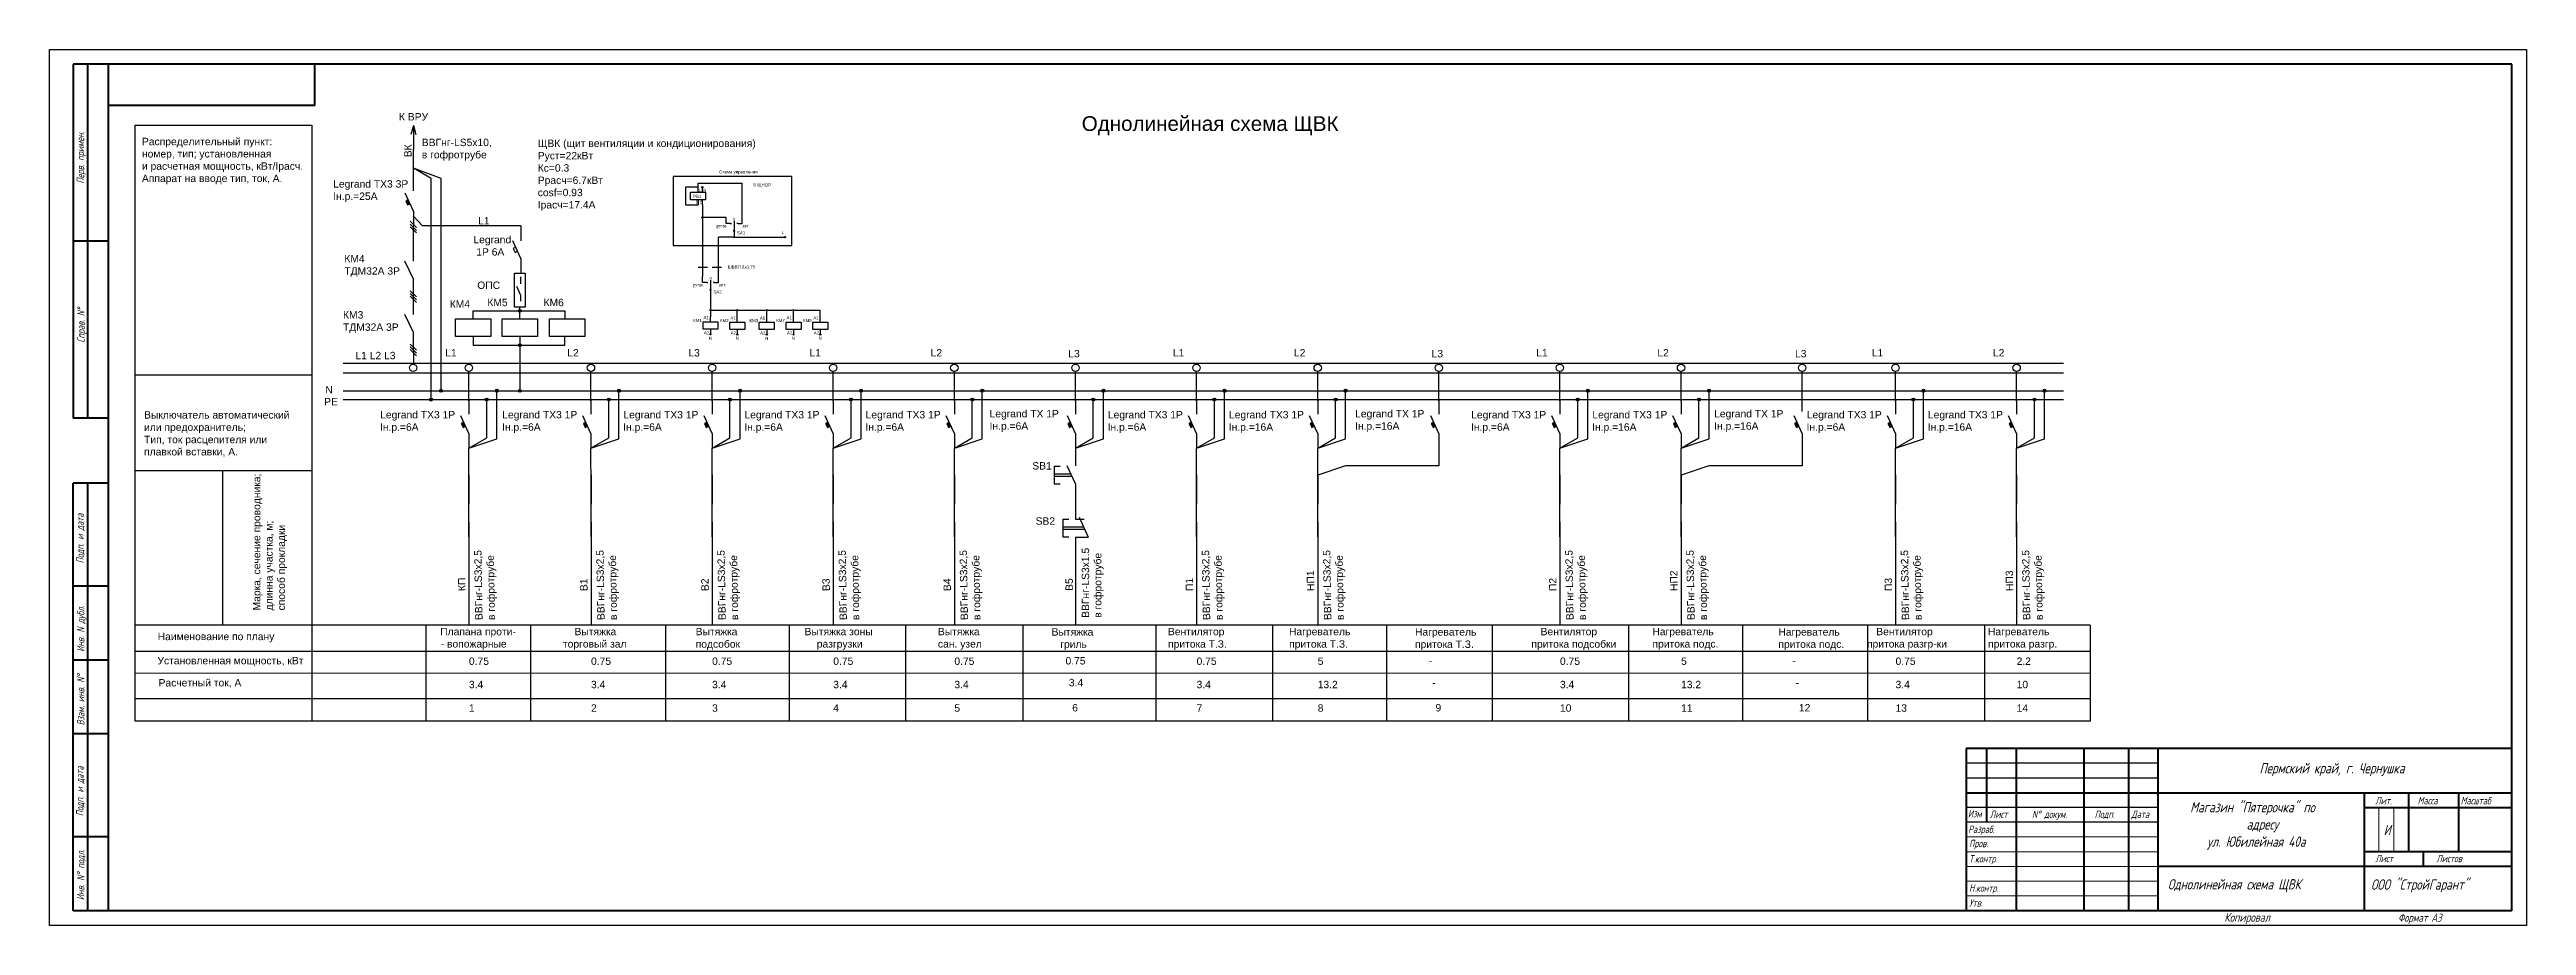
# Model space of a CAD drawing. Header units: millimetres. Extents: x 872 to 1712, y 472 to 769.
import ezdxf
from ezdxf.enums import TextEntityAlignment as Align

# ---------------------------------------------------------------- set-up
doc = ezdxf.new("R2010")
doc.units = ezdxf.units.MM
doc.linetypes.add('JIS_02_1.0', pattern=[2, 1, -1])
doc.linetypes.add('невидимая2', pattern=[4.7625, 3.175, -1.5875])
doc.layers.add('KONTUR', color=7, linetype='Continuous')
for name, color, linetype, lineweight in [('Основная', 7, 'Continuous', 40), ('текст', 7, 'Continuous', 30), ('тонкая', 7, 'Continuous', 20)]:
    doc.layers.add(name, color=color, linetype=linetype, lineweight=lineweight)
doc.styles.get("Standard").update_dxf_attribs({"font": 'arial.ttf'})
doc.styles.add('STYLE2', font='times.ttf', dxfattribs={"height": 3})
doc.styles.add('стиль1', font='romans.shx', dxfattribs={"width": 0.75, "oblique": 15, "height": 3.5})

msp = doc.modelspace()

# ---------------------------------------------------------------- texts
at = {"style": 'STYLE2'}
for s, height, p in [('ручн.', 1.059, (1098.03, 708.95)), ('о', 1.06, (1103.63, 711.35)), ('авт.', 1.059, (1106.83, 708.93)), ('ручн.', 1.059, (1090.02, 688.96)), ('о', 1.06, (1095.62, 691.35)), ('авт.', 1.059, (1098.82, 688.93))]:
    msp.add_text(s, height=height, dxfattribs=at).set_placement(p)
at = {"attachment_point": 1}
for s, width, heights, insert, char_height in [('К ВРУ', 15.8143, [0], (990.35, 747.68), 2.5), ('Распределительный пункт:\\Pномер, тип; установленная\\Pи расчетная мощность, кВт/Iрасч. Аппарат на вводе тип, ток, А.', 55.2331, [0], (903.19, 739.28), 2.5), ('Однолинейная схема ЩВК', 106.257, [0], (1221.89, 746.61), 5), ('ВВГнг-LS5x10,\\Pв гофротрубе', 33.8081, [0], (998.1, 738.97), 2.5), ('ЩВК (щит вентиляции и кондиционирования)\\PPуст=22кВт\\PКс=0.3\\PРрасч=6.7кВт\\Pcosf=0.93\\PIрасч=17.4A', 80.5318, [0], (1037.42, 738.66), 2.5), ('Legrand TX3 3P\\PIн.р.=25А', 27.1918, [0], (968.06, 724.91), 2.5), ('Схема управления', 36.809, [0], (1098.97, 728.27), 1.0588), ('В ЩНОР', 22.5313, [0], (1110.52, 723.84), 1.059), ('L1', 3.6653, [0], (1017.21, 712.4), 2.5), ('SA1', 3.6653, [0], (1105, 707.56), 1.059), ('L', 3.6653, [0], (1120.12, 707.74), 1.06), ('КМ4\\PТДМ32А 3Р', 18.7664, [0], (971.83, 699.56), 2.5), ('ШВВП 2х0,75', 23.3727, [0], (1101.87, 696), 1.0588), ('КМ3\\PТДМ32А 3Р', 21.272, [0], (971.38, 680.51), 2.5), ('КМ4', 5.3894, [0], (1007.56, 684.17), 2.5), ('КМ5', 5.3894, [0], (1020.32, 684.71), 2.5), ('КМ6', 5.3894, [0], (1039.37, 684.71), 2.5), ('SA2', 3.6653, [0], (1096.99, 687.57), 1.059), ('КМ1', 5.3894, [0], (1090.14, 677.9), 1.059), ('А1', 3.6653, [0], (1093.64, 678.83), 1.059), ('А2', 3.6653, [0], (1093.76, 673.72), 1.059), ('КМ2', 5.3894, [0], (1099.22, 677.85), 1.059), ('А1', 3.6653, [0], (1102.72, 678.77), 1.059), ('А2', 3.6653, [0], (1102.84, 673.67), 1.059), ('КМ3', 5.3894, [0], (1109.22, 677.8), 1.059), ('А1', 3.6653, [0], (1112.73, 678.72), 1.059), ('А2', 3.6653, [0], (1112.84, 673.62), 1.059), ('КМ7', 5.3894, [0], (1118.31, 677.85), 1.059), ('А1', 3.6653, [0], (1121.81, 678.77), 1.059), ('А2', 3.6653, [0], (1121.93, 673.67), 1.059), ('КМ8', 5.3894, [0], (1127.39, 677.85), 1.059), ('А1', 3.6653, [0], (1130.89, 678.77), 1.059), ('А2', 3.6653, [0], (1131.01, 673.67), 1.059), ('L1 L2 L3', 14.4703, [0], (975.59, 666.71), 2.5), ('N', 3.6653, [0], (1095.43, 671.9), 1.06), ('N', 3.6653, [0], (1104.51, 671.85), 1.06), ('N', 3.6653, [0], (1114.51, 671.8), 1.06), ('N', 3.6653, [0], (1123.59, 671.85), 1.06), ('N', 3.6653, [0], (1132.67, 671.85), 1.06), ('L3', 2.1434, [0], (1217.34, 667.35), 2.5), ('L3', 2.1434, [0], (1340.56, 667.35), 2.5), ('L3', 2.1434, [0], (1463.79, 667.35), 2.5), ('Legrand ТХ 1Р\\PIн.р.=6А', 24.3536, [0], (1190.65, 646.99), 2.5), ('Legrand ТХ 1Р\\PIн.р.=16А', 24.3536, [0], (1314.6, 646.99), 2.5), ('Legrand ТХ 1Р\\PIн.р.=16А', 24.3536, [0], (1436.37, 646.99), 2.5), ('Выключатель автоматический\\Pили предохранитель;\\PТип, ток расцепителя или\\Pплавкой вставки, А.', 49.8574, [0], (903.92, 646.58), 2.5), ('SB1', 6.9289, [0], (1205.14, 629.31), 2.5), ('SB2', 6.9289, [0], (1206.27, 610.59), 2.5), ('Наименование по плану', 47.5, [0], (908.53, 571.45), 2.5), ('Вытяжка\\P   гриль', 19.0359, [0], (1211.7, 573), 2.5), ('Нагреватель \\Pпритока Т.З.', 19.983, [0], (1334.92, 573), 2.5), ('Нагреватель \\Pпритока подс.', 21.8772, [0], (1458.15, 573), 2.5), ('Установленная мощность, кВт', 50, [0], (908.45, 563.26), 2.5), ('0.75', 6.7088, [0], (1216.4, 563.21), 2.5), ('Расчетный ток, А', 50, [0], (908.82, 555.75), 2.5), ('3.4', 5.7847, [0], (1217.53, 555.81), 2.5), ('-', 6.7088, [0], (1339.62, 563.21), 2.5), ('-', 5.7847, [0], (1340.75, 555.81), 2.5), ('-', 6.7088, [0], (1462.85, 563.21), 2.5), ('-', 5.7847, [0], (1463.98, 555.81), 2.5), ('6', 5.6473, [2.55], (1218.67, 547.28), 2.5), ('9', 5.956, [2.55], (1341.88, 547.28), 2.5), ('12', 5.6473, [0], (1465.11, 547.28), 2.5)]:
    msp.add_mtext_dynamic_manual_height_columns(s, width=width, gutter_width=12.5, heights=heights, dxfattribs=dict(at, insert=insert, char_height=char_height))
at = {"char_height": 2.5, "attachment_point": 1, "rotation": 90}
for s, width, insert in [('ВК', 7.7148, (992.14, 732.7)), ('Марка, сечение проводника;\\Pдлинна участка, м; \\Pспособ прокладки', 46.8328, (940.84, 579.03)), ('ВВГнг-LS3x1.5\\Pв гофротрубе', 30.9333, (1221.91, 576.53)), ('В5', 6.2653, (1216.38, 585.67))]:
    msp.add_mtext_dynamic_manual_height_columns(s, width=width, gutter_width=12.5, heights=[0], dxfattribs=dict(at, insert=insert))
at = {"linetype": 'JIS_02_1.0', "char_height": 2.5, "attachment_point": 1}
for s, width, insert in [('Legrand\\P 1P 6А', 13.8942, (1015.6, 706.02)), ('ОПС', 9.1181, (1016.9, 690.55))]:
    msp.add_mtext_dynamic_manual_height_columns(s, width=width, gutter_width=12.5, heights=[0], dxfattribs=dict(at, insert=insert))
at = {"char_height": 3.5, "attachment_point": 1, "style": 'стиль1'}
for s, width, insert in [('Пермский край, г. Чернушка', 63.7416, (1621.33, 527.29)), ('\\pi5.0065;Магазин "Пятерочка" по\\P\\pi24.136;адресу \\P\\pi10.819;ул. Юбилейная 40а', 61.388, (1592.79, 514.06)), ('И', 3.5309, (1663.39, 506.33)), ('Однолинейная схема ЩВК', 65.7745, (1590.24, 487.91)), ('ООО "СтройГарант"', 46.337, (1659.14, 487.84))]:
    msp.add_mtext_dynamic_manual_height_columns(s, width=width, gutter_width=12.5, heights=[0], dxfattribs=dict(at, insert=insert))
at = {"layer": 'текст', "style": 'стиль1', "oblique": 15, "width": 0.75}
for s, p in [('Перв. примен.', (883.6, 723.73)), ('Справ. N%%d', (883.76, 669.84)), ('Подп. и дата', (883.43, 594.98)), ('Инв. N дубл.', (883.67, 564.96)), ('Взам. инв. N%%d', (883.67, 540.03)), ('Подп. и дата', (883.38, 509.25)), ('Инв. N%%d подл.', (883.67, 480.78))]:
    msp.add_text(s, height=2.5, rotation=90, dxfattribs=at).set_placement(p)
for s, height, p in [('Лит.', 2.5, (1660.57, 513.28)), ('Масса', 2.5, (1674.94, 513.28)), ('Масштаб', 2.5, (1689.54, 513.28)), ('Изм', 2.5, (1522.4, 508.83)), ('Разраб.', 2.5, (1522.51, 503.57)), ('Лист', 2.5, (1529.87, 508.67)), ('N%%d докум. ', 2.5, (1544.16, 508.67)), ('Подп.', 2.5, (1565.41, 508.67)), ('Дата', 2.5, (1577.86, 508.67)), ('Пров.', 2.5, (1522.81, 498.74)), ('Т.контр.', 2.5, (1522.81, 493.55)), ('Лист', 2.5, (1660.57, 493.66)), ('Листов', 2.5, (1681.29, 493.66)), ('Утв.', 2.5, (1522.81, 478.61)), ('Н.контр.', 2.5, (1522.81, 483.63)), ('Копировал', 3, (1609.39, 473.46)), ('Формат А3', 2.75, (1668.32, 473.46))]:
    msp.add_text(s, height=height, dxfattribs=at).set_placement(p)

# ---------------------------------------------------------------- blocks, each defined once
blk = doc.blocks.new('*U2')
for p, q in [((-11.38, 1.63), (572.06, 1.63)), ((-11.38, -1.63), (572.06, -1.63)), ((-11.38, -7.75), (572.06, -7.73)), ((-11.38, -10.75), (572.06, -10.73))]:
    blk.add_line(p, q)
at = {"char_height": 2.5, "attachment_point": 1}
for s, insert in [('N', (-17.4, -6.18)), ('PE', (-17.78, -10.21))]:
    blk.add_mtext_dynamic_manual_height_columns(s, width=0.9388, gutter_width=12.5, heights=[0], dxfattribs=dict(at, insert=insert))
blk = doc.blocks.new('Стрелка')
for q in [(-0.83, 4.98), (0, 0), (0.83, 4.98), (0, 8)]:
    blk.add_line((0, 8), q)
blk = doc.blocks.new('Астр-е реле')
for p, q in [((0, -4), (0, 0)), ((0, -10), (0, -14)), ((3.5, -4), (3.5, 0)), ((3.5, -14), (3.5, -10))]:
    blk.add_line(p, q)
blk.add_lwpolyline([(-6, -4), (6, -4), (6, -10), (-6, -10)], close=True)
at = {"char_height": 2.5, "attachment_point": 1}
for s, insert in [('1', (-1.9, -10.6)), ('L', (0.6, -1.1)), ('5', (1.7, -10.7)), ('N', (4.1, -1.2))]:
    blk.add_mtext_dynamic_manual_height_columns(s, width=0.946, gutter_width=12.5, heights=[0], dxfattribs=dict(at, insert=insert))
blk.add_attdef('РВ', (-4.1, -8.5), '', height=2.5)
blk = doc.blocks.new('*U46')
h = blk.add_hatch(color=256)
h.dxf.hatch_style = 1
h.paths.add_polyline_path([(8.98, -7.75, 1), (9.98, -7.75, 1)])
h = blk.add_hatch(color=256)
h.dxf.hatch_style = 1
h.paths.add_polyline_path([(5.56, -10.75, 1), (6.56, -10.75, 1)])
h = blk.add_hatch(color=256)
h.dxf.hatch_style = 1
h.paths.add_polyline_path([(-1.74, -18.47), (-2.58, -18.86), (-1.97, -20.2), (-1.12, -19.81)])
for p, q in [((0, -11.25), (0, -1.25)), ((9.48, -24.08), (9.48, -8.25)), ((0, -22.27), (-2.75, -16.27)), ((0, -10.76), (0, -15.76)), ((6.06, -23.77), (6.06, -11.25)), ((0, -22.27), (0, -27.27)), ((0, -27.27), (6.06, -23.77)), ((0, -27.27), (9.48, -24.08)), ((0.01, -41.25), (0, -27.27)), ((0.01, -36.25), (0.01, -46.25)), ((0.01, -57.27), (0.01, -41.25)), ((0.01, -52.27), (0.01, -57.27)), ((0.01, -57.27), (0.01, -87.24))]:
    blk.add_line(p, q)
at = {"linetype": 'Continuous'}
for p, q in [((-1.72, -18.46), (-2.58, -18.86)), ((-2.58, -18.86), (-1.97, -20.2)), ((-1.97, -20.2), (-1.11, -19.81)), ((-1.97, -20.2), (-1.97, -20.2))]:
    blk.add_line(p, q, dxfattribs=at)
for centre, radius in [((0, 0), 1.25), ((9.48, -7.75), 0.5), ((6.06, -10.75), 0.5)]:
    blk.add_circle(centre, radius)
for tag, p in [('Подключение', (-8.04, 3.85)), ('Автомат_001', (-30.09, -17.14)), ('Автомат_002', (-30.16, -21.32)), ('Обозначение_001', (-9.72, -90.67)), ('Обозначение_002', (-9.45, -94.88)), ('ТокРасч', (0.01, -108.63)), ('Колонка', (0.01, -116.61))]:
    blk.add_attdef(tag, p, '', height=2.5)
for tag, p in [('Длина', (2.43, -53.61)), ('Маркер', (-3.63, -75.71)), ('Марка', (2.14, -85.54)), ('Способ', (6.35, -85.54))]:
    blk.add_attdef(tag, text='', height=2.5, rotation=90.93985).set_placement(p, align=Align.TOP_LEFT)
blk.add_attdef('Мощность', text='', height=2.5).set_placement((0.01, -98.22), align=Align.TOP_LEFT)
blk = doc.blocks.new('*U59')
h = blk.add_hatch(color=256)
h.dxf.hatch_style = 1
h.paths.add_polyline_path([(9.98, -7.75, 1), (8.98, -7.75, 1)])
h = blk.add_hatch(color=256)
h.dxf.hatch_style = 1
h.paths.add_polyline_path([(6.56, -10.75, 1), (5.56, -10.75, 1)])
h = blk.add_hatch(color=256)
h.dxf.hatch_style = 1
h.paths.add_polyline_path([(-1.74, -18.47), (-2.58, -18.86), (-1.97, -20.2), (-1.12, -19.81)])
for p, q in [((0, -11.25), (0, -1.25)), ((9.48, -24.08), (9.48, -8.25)), ((0, -22.27), (-2.75, -16.27)), ((0, -10.76), (0, -15.76)), ((6.06, -23.77), (6.06, -11.25)), ((0, -22.27), (0, -27.27)), ((0, -27.27), (6.06, -23.77)), ((0, -27.27), (9.48, -24.08)), ((0.01, -41.25), (0, -27.27)), ((0.01, -36.25), (0.01, -46.25)), ((0.01, -57.27), (0.01, -41.25)), ((0.01, -52.27), (0.01, -57.27)), ((0.01, -57.27), (0.01, -87.24))]:
    blk.add_line(p, q)
at = {"linetype": 'Continuous'}
for p, q in [((-1.72, -18.46), (-2.58, -18.86)), ((-2.58, -18.86), (-1.97, -20.2)), ((-1.97, -20.2), (-1.11, -19.81)), ((-1.97, -20.2), (-1.97, -20.2))]:
    blk.add_line(p, q, dxfattribs=at)
for centre, radius in [((0, 0), 1.25), ((9.48, -7.75), 0.5), ((6.06, -10.75), 0.5)]:
    blk.add_circle(centre, radius)
for tag, p in [('Подключение', (-8.04, 3.85)), ('Автомат_001', (-30.09, -17.14)), ('Автомат_002', (-30.16, -21.32)), ('Обозначение_001', (-9.72, -90.67)), ('Обозначение_002', (-9.45, -94.88)), ('ТокРасч', (0.01, -108.63)), ('Колонка', (0.01, -116.61))]:
    blk.add_attdef(tag, p, '', height=2.5)
for tag, p in [('Длина', (2.43, -53.61)), ('Маркер', (-3.63, -75.71)), ('Марка', (2.14, -85.54)), ('Способ', (6.35, -85.54))]:
    blk.add_attdef(tag, text='', height=2.5, rotation=90.93985).set_placement(p, align=Align.TOP_LEFT)
blk.add_attdef('Мощность', text='', height=2.5).set_placement((0.01, -98.22), align=Align.TOP_LEFT)
blk = doc.blocks.new('*U65')
h = blk.add_hatch(color=256)
h.dxf.hatch_style = 1
h.paths.add_polyline_path([(9.98, -7.75, 1), (8.98, -7.75, 1)])
h = blk.add_hatch(color=256)
h.dxf.hatch_style = 1
h.paths.add_polyline_path([(6.56, -10.75, 1), (5.56, -10.75, 1)])
h = blk.add_hatch(color=256)
h.dxf.hatch_style = 1
h.paths.add_polyline_path([(-1.74, -18.47), (-2.58, -18.86), (-1.97, -20.2), (-1.12, -19.81)])
for p, q in [((0, -11.25), (0, -1.25)), ((9.48, -24.08), (9.48, -8.25)), ((0, -22.27), (-2.75, -16.27)), ((0, -10.76), (0, -15.76)), ((6.06, -23.77), (6.06, -11.25)), ((0, -22.27), (0, -27.27)), ((0, -27.27), (6.06, -23.77)), ((0, -27.27), (9.48, -24.08)), ((0.01, -41.25), (0, -27.27)), ((0.01, -36.25), (0.01, -46.25)), ((0.01, -57.27), (0.01, -41.25)), ((0.01, -52.27), (0.01, -57.27)), ((0.01, -57.27), (0.01, -87.24))]:
    blk.add_line(p, q)
at = {"linetype": 'Continuous'}
for p, q in [((-1.72, -18.46), (-2.58, -18.86)), ((-2.58, -18.86), (-1.97, -20.2)), ((-1.97, -20.2), (-1.11, -19.81)), ((-1.97, -20.2), (-1.97, -20.2))]:
    blk.add_line(p, q, dxfattribs=at)
for centre, radius in [((0, 0), 1.25), ((9.48, -7.75), 0.5), ((6.06, -10.75), 0.5)]:
    blk.add_circle(centre, radius)
for tag, p in [('Подключение', (-8.04, 3.85)), ('Автомат_001', (-30.09, -17.14)), ('Автомат_002', (-30.16, -21.32)), ('Обозначение_001', (-9.72, -90.67)), ('Обозначение_002', (-9.45, -94.88)), ('ТокРасч', (0.01, -108.63)), ('Колонка', (0.01, -116.61))]:
    blk.add_attdef(tag, p, '', height=2.5)
for tag, p in [('Длина', (2.43, -53.61)), ('Маркер', (-3.63, -75.71)), ('Марка', (2.14, -85.54)), ('Способ', (6.35, -85.54))]:
    blk.add_attdef(tag, text='', height=2.5, rotation=90.93985).set_placement(p, align=Align.TOP_LEFT)
blk.add_attdef('Мощность', text='', height=2.5).set_placement((0.01, -98.22), align=Align.TOP_LEFT)
blk = doc.blocks.new('*U60')
h = blk.add_hatch(color=256)
h.dxf.hatch_style = 1
h.paths.add_polyline_path([(9.98, -7.75, 1), (8.98, -7.75, 1)])
h = blk.add_hatch(color=256)
h.dxf.hatch_style = 1
h.paths.add_polyline_path([(6.56, -10.75, 1), (5.56, -10.75, 1)])
h = blk.add_hatch(color=256)
h.dxf.hatch_style = 1
h.paths.add_polyline_path([(-1.74, -18.47), (-2.58, -18.86), (-1.97, -20.2), (-1.12, -19.81)])
for p, q in [((0, -11.25), (0, -1.25)), ((9.48, -24.08), (9.48, -8.25)), ((0, -22.27), (-2.75, -16.27)), ((0, -10.76), (0, -15.76)), ((6.06, -23.77), (6.06, -11.25)), ((0, -22.27), (0, -27.27)), ((0, -27.27), (6.06, -23.77)), ((0, -27.27), (9.48, -24.08)), ((0.01, -41.25), (0, -27.27)), ((0.01, -36.25), (0.01, -46.25)), ((0.01, -57.27), (0.01, -41.25)), ((0.01, -52.27), (0.01, -57.27)), ((0.01, -57.27), (0.01, -87.24))]:
    blk.add_line(p, q)
at = {"linetype": 'Continuous'}
for p, q in [((-1.72, -18.46), (-2.58, -18.86)), ((-2.58, -18.86), (-1.97, -20.2)), ((-1.97, -20.2), (-1.11, -19.81)), ((-1.97, -20.2), (-1.97, -20.2))]:
    blk.add_line(p, q, dxfattribs=at)
for centre, radius in [((0, 0), 1.25), ((9.48, -7.75), 0.5), ((6.06, -10.75), 0.5)]:
    blk.add_circle(centre, radius)
for tag, p in [('Подключение', (-8.04, 3.85)), ('Автомат_001', (-30.09, -17.14)), ('Автомат_002', (-30.16, -21.32)), ('Обозначение_001', (-9.72, -90.67)), ('Обозначение_002', (-9.45, -94.88)), ('ТокРасч', (0.01, -108.63)), ('Колонка', (0.01, -116.61))]:
    blk.add_attdef(tag, p, '', height=2.5)
for tag, p in [('Длина', (2.43, -53.61)), ('Маркер', (-3.63, -75.71)), ('Марка', (2.14, -85.54)), ('Способ', (6.35, -85.54))]:
    blk.add_attdef(tag, text='', height=2.5, rotation=90.93985).set_placement(p, align=Align.TOP_LEFT)
blk.add_attdef('Мощность', text='', height=2.5).set_placement((0.01, -98.22), align=Align.TOP_LEFT)
blk = doc.blocks.new('*U61')
h = blk.add_hatch(color=256)
h.dxf.hatch_style = 1
h.paths.add_polyline_path([(9.98, -7.75, 1), (8.98, -7.75, 1)])
h = blk.add_hatch(color=256)
h.dxf.hatch_style = 1
h.paths.add_polyline_path([(6.56, -10.75, 1), (5.56, -10.75, 1)])
h = blk.add_hatch(color=256)
h.dxf.hatch_style = 1
h.paths.add_polyline_path([(-1.74, -18.47), (-2.58, -18.86), (-1.97, -20.2), (-1.12, -19.81)])
for p, q in [((0, -11.25), (0, -1.25)), ((9.48, -24.08), (9.48, -8.25)), ((0, -22.27), (-2.75, -16.27)), ((0, -10.76), (0, -15.76)), ((6.06, -23.77), (6.06, -11.25)), ((0, -22.27), (0, -27.27)), ((0, -27.27), (6.06, -23.77)), ((0, -27.27), (9.48, -24.08)), ((0.01, -41.25), (0, -27.27)), ((0.01, -36.25), (0.01, -46.25)), ((0.01, -57.27), (0.01, -41.25)), ((0.01, -52.27), (0.01, -57.27)), ((0.01, -57.27), (0.01, -87.24))]:
    blk.add_line(p, q)
at = {"linetype": 'Continuous'}
for p, q in [((-1.72, -18.46), (-2.58, -18.86)), ((-2.58, -18.86), (-1.97, -20.2)), ((-1.97, -20.2), (-1.11, -19.81)), ((-1.97, -20.2), (-1.97, -20.2))]:
    blk.add_line(p, q, dxfattribs=at)
for centre, radius in [((0, 0), 1.25), ((9.48, -7.75), 0.5), ((6.06, -10.75), 0.5)]:
    blk.add_circle(centre, radius)
for tag, p in [('Подключение', (-8.04, 3.85)), ('Автомат_001', (-30.09, -17.14)), ('Автомат_002', (-30.16, -21.32)), ('Обозначение_001', (-9.72, -90.67)), ('Обозначение_002', (-9.45, -94.88)), ('ТокРасч', (0.01, -108.63)), ('Колонка', (0.01, -116.61))]:
    blk.add_attdef(tag, p, '', height=2.5)
for tag, p in [('Длина', (2.43, -53.61)), ('Маркер', (-3.63, -75.71)), ('Марка', (2.14, -85.54)), ('Способ', (6.35, -85.54))]:
    blk.add_attdef(tag, text='', height=2.5, rotation=90.93985).set_placement(p, align=Align.TOP_LEFT)
blk.add_attdef('Мощность', text='', height=2.5).set_placement((0.01, -98.22), align=Align.TOP_LEFT)
blk = doc.blocks.new('*U62')
h = blk.add_hatch(color=256)
h.dxf.hatch_style = 1
h.paths.add_polyline_path([(9.98, -7.75, 1), (8.98, -7.75, 1)])
h = blk.add_hatch(color=256)
h.dxf.hatch_style = 1
h.paths.add_polyline_path([(6.56, -10.75, 1), (5.56, -10.75, 1)])
h = blk.add_hatch(color=256)
h.dxf.hatch_style = 1
h.paths.add_polyline_path([(-1.74, -18.47), (-2.58, -18.86), (-1.97, -20.2), (-1.12, -19.81)])
for p, q in [((0, -11.25), (0, -1.25)), ((9.48, -24.08), (9.48, -8.25)), ((0, -22.27), (-2.75, -16.27)), ((0, -10.76), (0, -15.76)), ((6.06, -23.77), (6.06, -11.25)), ((0, -22.27), (0, -27.27)), ((0, -27.27), (6.06, -23.77)), ((0, -27.27), (9.48, -24.08)), ((0.01, -41.25), (0, -27.27)), ((0.01, -36.25), (0.01, -46.25)), ((0.01, -57.27), (0.01, -41.25)), ((0.01, -52.27), (0.01, -57.27)), ((0.01, -57.27), (0.01, -87.24))]:
    blk.add_line(p, q)
at = {"linetype": 'Continuous'}
for p, q in [((-1.72, -18.46), (-2.58, -18.86)), ((-2.58, -18.86), (-1.97, -20.2)), ((-1.97, -20.2), (-1.11, -19.81)), ((-1.97, -20.2), (-1.97, -20.2))]:
    blk.add_line(p, q, dxfattribs=at)
for centre, radius in [((0, 0), 1.25), ((9.48, -7.75), 0.5), ((6.06, -10.75), 0.5)]:
    blk.add_circle(centre, radius)
for tag, p in [('Подключение', (-8.04, 3.85)), ('Автомат_001', (-30.09, -17.14)), ('Автомат_002', (-30.16, -21.32)), ('Обозначение_001', (-9.72, -90.67)), ('Обозначение_002', (-9.45, -94.88)), ('ТокРасч', (0.01, -108.63)), ('Колонка', (0.01, -116.61))]:
    blk.add_attdef(tag, p, '', height=2.5)
for tag, p in [('Длина', (2.43, -53.61)), ('Маркер', (-3.63, -75.71)), ('Марка', (2.14, -85.54)), ('Способ', (6.35, -85.54))]:
    blk.add_attdef(tag, text='', height=2.5, rotation=90.93985).set_placement(p, align=Align.TOP_LEFT)
blk.add_attdef('Мощность', text='', height=2.5).set_placement((0.01, -98.22), align=Align.TOP_LEFT)
blk = doc.blocks.new('*U63')
h = blk.add_hatch(color=256)
h.dxf.hatch_style = 1
h.paths.add_polyline_path([(9.98, -7.75, 1), (8.98, -7.75, 1)])
h = blk.add_hatch(color=256)
h.dxf.hatch_style = 1
h.paths.add_polyline_path([(6.56, -10.75, 1), (5.56, -10.75, 1)])
h = blk.add_hatch(color=256)
h.dxf.hatch_style = 1
h.paths.add_polyline_path([(-1.74, -18.47), (-2.58, -18.86), (-1.97, -20.2), (-1.12, -19.81)])
for p, q in [((0, -11.25), (0, -1.25)), ((9.48, -24.08), (9.48, -8.25)), ((0, -22.27), (-2.75, -16.27)), ((0, -10.76), (0, -15.76)), ((6.06, -23.77), (6.06, -11.25)), ((0, -22.27), (0, -27.27)), ((0, -27.27), (6.06, -23.77)), ((0, -27.27), (9.48, -24.08)), ((0.01, -41.25), (0, -27.27)), ((0.01, -36.25), (0.01, -46.25)), ((0.01, -57.27), (0.01, -41.25)), ((0.01, -52.27), (0.01, -57.27)), ((0.01, -57.27), (0.01, -87.24))]:
    blk.add_line(p, q)
at = {"linetype": 'Continuous'}
for p, q in [((-1.72, -18.46), (-2.58, -18.86)), ((-2.58, -18.86), (-1.97, -20.2)), ((-1.97, -20.2), (-1.11, -19.81)), ((-1.97, -20.2), (-1.97, -20.2))]:
    blk.add_line(p, q, dxfattribs=at)
for centre, radius in [((0, 0), 1.25), ((9.48, -7.75), 0.5), ((6.06, -10.75), 0.5)]:
    blk.add_circle(centre, radius)
for tag, p in [('Подключение', (-8.04, 3.85)), ('Автомат_001', (-30.09, -17.14)), ('Автомат_002', (-30.16, -21.32)), ('Обозначение_001', (-9.72, -90.67)), ('Обозначение_002', (-9.45, -94.88)), ('ТокРасч', (0.01, -108.63)), ('Колонка', (0.01, -116.61))]:
    blk.add_attdef(tag, p, '', height=2.5)
for tag, p in [('Длина', (2.43, -53.61)), ('Маркер', (-3.63, -75.71)), ('Марка', (2.14, -85.54)), ('Способ', (6.35, -85.54))]:
    blk.add_attdef(tag, text='', height=2.5, rotation=90.93985).set_placement(p, align=Align.TOP_LEFT)
blk.add_attdef('Мощность', text='', height=2.5).set_placement((0.01, -98.22), align=Align.TOP_LEFT)
blk = doc.blocks.new('*U68')
h = blk.add_hatch(color=256)
h.dxf.hatch_style = 1
h.paths.add_polyline_path([(9.98, -7.75, 1), (8.98, -7.75, 1)])
h = blk.add_hatch(color=256)
h.dxf.hatch_style = 1
h.paths.add_polyline_path([(6.56, -10.75, 1), (5.56, -10.75, 1)])
h = blk.add_hatch(color=256)
h.dxf.hatch_style = 1
h.paths.add_polyline_path([(-1.74, -18.47), (-2.58, -18.86), (-1.97, -20.2), (-1.12, -19.81)])
for p, q in [((0, -11.25), (0, -1.25)), ((9.48, -24.08), (9.48, -8.25)), ((0, -22.27), (-2.75, -16.27)), ((0, -10.76), (0, -15.76)), ((6.06, -23.77), (6.06, -11.25)), ((0, -22.27), (0, -27.27)), ((0, -27.27), (6.06, -23.77)), ((0, -27.27), (9.48, -24.08)), ((0.01, -41.25), (0, -27.27)), ((0.01, -36.25), (0.01, -46.25)), ((0.01, -57.27), (0.01, -41.25)), ((0.01, -52.27), (0.01, -57.27)), ((0.01, -57.27), (0.01, -87.24))]:
    blk.add_line(p, q)
at = {"linetype": 'Continuous'}
for p, q in [((-1.72, -18.46), (-2.58, -18.86)), ((-2.58, -18.86), (-1.97, -20.2)), ((-1.97, -20.2), (-1.11, -19.81)), ((-1.97, -20.2), (-1.97, -20.2))]:
    blk.add_line(p, q, dxfattribs=at)
for centre, radius in [((0, 0), 1.25), ((9.48, -7.75), 0.5), ((6.06, -10.75), 0.5)]:
    blk.add_circle(centre, radius)
for tag, p in [('Подключение', (-8.04, 3.85)), ('Автомат_001', (-30.09, -17.14)), ('Автомат_002', (-30.16, -21.32)), ('Обозначение_001', (-9.72, -90.67)), ('Обозначение_002', (-9.45, -94.88)), ('ТокРасч', (0.01, -108.63)), ('Колонка', (0.01, -116.61))]:
    blk.add_attdef(tag, p, '', height=2.5)
for tag, p in [('Длина', (2.43, -53.61)), ('Маркер', (-3.63, -75.71)), ('Марка', (2.14, -85.54)), ('Способ', (6.35, -85.54))]:
    blk.add_attdef(tag, text='', height=2.5, rotation=90.93985).set_placement(p, align=Align.TOP_LEFT)
blk.add_attdef('Мощность', text='', height=2.5).set_placement((0.01, -98.22), align=Align.TOP_LEFT)
blk = doc.blocks.new('*U66')
h = blk.add_hatch(color=256)
h.dxf.hatch_style = 1
h.paths.add_polyline_path([(9.98, -7.75, 1), (8.98, -7.75, 1)])
h = blk.add_hatch(color=256)
h.dxf.hatch_style = 1
h.paths.add_polyline_path([(6.56, -10.75, 1), (5.56, -10.75, 1)])
h = blk.add_hatch(color=256)
h.dxf.hatch_style = 1
h.paths.add_polyline_path([(-1.74, -18.47), (-2.58, -18.86), (-1.97, -20.2), (-1.12, -19.81)])
for p, q in [((0, -11.25), (0, -1.25)), ((9.48, -24.08), (9.48, -8.25)), ((0, -22.27), (-2.75, -16.27)), ((0, -10.76), (0, -15.76)), ((6.06, -23.77), (6.06, -11.25)), ((0, -22.27), (0, -27.27)), ((0, -27.27), (6.06, -23.77)), ((0, -27.27), (9.48, -24.08)), ((0.01, -41.25), (0, -27.27)), ((0.01, -36.25), (0.01, -46.25)), ((0.01, -57.27), (0.01, -41.25)), ((0.01, -52.27), (0.01, -57.27)), ((0.01, -57.27), (0.01, -87.24))]:
    blk.add_line(p, q)
at = {"linetype": 'Continuous'}
for p, q in [((-1.72, -18.46), (-2.58, -18.86)), ((-2.58, -18.86), (-1.97, -20.2)), ((-1.97, -20.2), (-1.11, -19.81)), ((-1.97, -20.2), (-1.97, -20.2))]:
    blk.add_line(p, q, dxfattribs=at)
for centre, radius in [((0, 0), 1.25), ((9.48, -7.75), 0.5), ((6.06, -10.75), 0.5)]:
    blk.add_circle(centre, radius)
for tag, p in [('Подключение', (-8.04, 3.85)), ('Автомат_001', (-30.09, -17.14)), ('Автомат_002', (-30.16, -21.32)), ('Обозначение_001', (-9.72, -90.67)), ('Обозначение_002', (-9.45, -94.88)), ('ТокРасч', (0.01, -108.63)), ('Колонка', (0.01, -116.61))]:
    blk.add_attdef(tag, p, '', height=2.5)
for tag, p in [('Длина', (2.43, -53.61)), ('Маркер', (-3.63, -75.71)), ('Марка', (2.14, -85.54)), ('Способ', (6.35, -85.54))]:
    blk.add_attdef(tag, text='', height=2.5, rotation=90.93985).set_placement(p, align=Align.TOP_LEFT)
blk.add_attdef('Мощность', text='', height=2.5).set_placement((0.01, -98.22), align=Align.TOP_LEFT)
blk = doc.blocks.new('*U67')
h = blk.add_hatch(color=256)
h.dxf.hatch_style = 1
h.paths.add_polyline_path([(9.98, -7.75, 1), (8.98, -7.75, 1)])
h = blk.add_hatch(color=256)
h.dxf.hatch_style = 1
h.paths.add_polyline_path([(6.56, -10.75, 1), (5.56, -10.75, 1)])
h = blk.add_hatch(color=256)
h.dxf.hatch_style = 1
h.paths.add_polyline_path([(-1.74, -18.47), (-2.58, -18.86), (-1.97, -20.2), (-1.12, -19.81)])
for p, q in [((0, -11.25), (0, -1.25)), ((9.48, -24.08), (9.48, -8.25)), ((0, -22.27), (-2.75, -16.27)), ((0, -10.76), (0, -15.76)), ((6.06, -23.77), (6.06, -11.25)), ((0, -22.27), (0, -27.27)), ((0, -27.27), (6.06, -23.77)), ((0, -27.27), (9.48, -24.08)), ((0.01, -41.25), (0, -27.27)), ((0.01, -36.25), (0.01, -46.25)), ((0.01, -57.27), (0.01, -41.25)), ((0.01, -52.27), (0.01, -57.27)), ((0.01, -57.27), (0.01, -87.24))]:
    blk.add_line(p, q)
at = {"linetype": 'Continuous'}
for p, q in [((-1.72, -18.46), (-2.58, -18.86)), ((-2.58, -18.86), (-1.97, -20.2)), ((-1.97, -20.2), (-1.11, -19.81)), ((-1.97, -20.2), (-1.97, -20.2))]:
    blk.add_line(p, q, dxfattribs=at)
for centre, radius in [((0, 0), 1.25), ((9.48, -7.75), 0.5), ((6.06, -10.75), 0.5)]:
    blk.add_circle(centre, radius)
for tag, p in [('Подключение', (-8.04, 3.85)), ('Автомат_001', (-30.09, -17.14)), ('Автомат_002', (-30.16, -21.32)), ('Обозначение_001', (-9.72, -90.67)), ('Обозначение_002', (-9.45, -94.88)), ('ТокРасч', (0.01, -108.63)), ('Колонка', (0.01, -116.61))]:
    blk.add_attdef(tag, p, '', height=2.5)
for tag, p in [('Длина', (2.43, -53.61)), ('Маркер', (-3.63, -75.71)), ('Марка', (2.14, -85.54)), ('Способ', (6.35, -85.54))]:
    blk.add_attdef(tag, text='', height=2.5, rotation=90.93985).set_placement(p, align=Align.TOP_LEFT)
blk.add_attdef('Мощность', text='', height=2.5).set_placement((0.01, -98.22), align=Align.TOP_LEFT)
blk = doc.blocks.new('*U64')
h = blk.add_hatch(color=256)
h.dxf.hatch_style = 1
h.paths.add_polyline_path([(9.98, -7.75, 1), (8.98, -7.75, 1)])
h = blk.add_hatch(color=256)
h.dxf.hatch_style = 1
h.paths.add_polyline_path([(6.56, -10.75, 1), (5.56, -10.75, 1)])
h = blk.add_hatch(color=256)
h.dxf.hatch_style = 1
h.paths.add_polyline_path([(-1.74, -18.47), (-2.58, -18.86), (-1.97, -20.2), (-1.12, -19.81)])
for p, q in [((0, -11.25), (0, -1.25)), ((9.48, -24.08), (9.48, -8.25)), ((0, -22.27), (-2.75, -16.27)), ((0, -10.76), (0, -15.76)), ((6.06, -23.77), (6.06, -11.25)), ((0, -22.27), (0, -27.27)), ((0, -27.27), (6.06, -23.77)), ((0, -27.27), (9.48, -24.08)), ((0.01, -41.25), (0, -27.27)), ((0.01, -36.25), (0.01, -46.25)), ((0.01, -57.27), (0.01, -41.25)), ((0.01, -52.27), (0.01, -57.27)), ((0.01, -57.27), (0.01, -87.24))]:
    blk.add_line(p, q)
at = {"linetype": 'Continuous'}
for p, q in [((-1.72, -18.46), (-2.58, -18.86)), ((-2.58, -18.86), (-1.97, -20.2)), ((-1.97, -20.2), (-1.11, -19.81)), ((-1.97, -20.2), (-1.97, -20.2))]:
    blk.add_line(p, q, dxfattribs=at)
for centre, radius in [((0, 0), 1.25), ((9.48, -7.75), 0.5), ((6.06, -10.75), 0.5)]:
    blk.add_circle(centre, radius)
for tag, p in [('Подключение', (-8.04, 3.85)), ('Автомат_001', (-30.09, -17.14)), ('Автомат_002', (-30.16, -21.32)), ('Обозначение_001', (-9.72, -90.67)), ('Обозначение_002', (-9.45, -94.88)), ('ТокРасч', (0.01, -108.63)), ('Колонка', (0.01, -116.61))]:
    blk.add_attdef(tag, p, '', height=2.5)
for tag, p in [('Длина', (2.43, -53.61)), ('Маркер', (-3.63, -75.71)), ('Марка', (2.14, -85.54)), ('Способ', (6.35, -85.54))]:
    blk.add_attdef(tag, text='', height=2.5, rotation=90.93985).set_placement(p, align=Align.TOP_LEFT)
blk.add_attdef('Мощность', text='', height=2.5).set_placement((0.01, -98.22), align=Align.TOP_LEFT)

# ---------------------------------------------------------------- hatches: boundary and pattern name
h = msp.add_hatch(color=256)
h.dxf.hatch_style = 1
h.paths.add_polyline_path([(1093.49, 722.52, 1), (1093.06, 722.52, 1)])
h = msp.add_hatch(color=256)
h.dxf.hatch_style = 1
h.paths.add_polyline_path([(993.49, 718.26), (992.65, 717.87), (993.26, 716.53), (994.11, 716.91)])
h = msp.add_hatch(color=256)
h.dxf.hatch_style = 1
h.paths.add_polyline_path([(1093.49, 712.25, 1), (1093.06, 712.25, 1)])
at = {"ltscale": 0.2}
for points in [[(1103.59, 707.74, 1), (1104.43, 707.74, 1)], [(1095.58, 687.74, 1), (1096.42, 687.74, 1)]]:
    msp.add_hatch(color=0, dxfattribs=at).paths.add_polyline_path(points)
h = msp.add_hatch(color=256)
h.dxf.hatch_style = 1
h.paths.add_polyline_path([(1104.23, 705.58, 1), (1103.8, 705.58, 1)])
h = msp.add_hatch(color=256)
h.dxf.hatch_style = 1
h.paths.add_polyline_path([(1121.47, 705.58, 1), (1121.05, 705.58, 1)])
h = msp.add_hatch(color=256)
h.dxf.hatch_style = 1
h.paths.add_polyline_path([(1031.85, 680.62, 1), (1030.85, 680.62, 1)])
h = msp.add_hatch(color=256)
h.dxf.hatch_style = 1
h.paths.add_polyline_path([(1096.22, 680.82, 1), (1095.79, 680.82, 1)])
h = msp.add_hatch(color=256)
h.dxf.hatch_style = 1
h.paths.add_polyline_path([(1105.3, 680.82, 1), (1104.87, 680.82, 1)])
h = msp.add_hatch(color=256)
h.dxf.hatch_style = 1
h.paths.add_polyline_path([(1115.3, 680.82, 1), (1114.88, 680.82, 1)])
h = msp.add_hatch(color=256)
h.dxf.hatch_style = 1
h.paths.add_polyline_path([(1124.38, 680.82, 1), (1123.96, 680.82, 1)])
h = msp.add_hatch(color=256)
h.dxf.hatch_style = 1
h.paths.add_polyline_path([(1096.22, 672.66, 1), (1095.79, 672.66, 1)])
h = msp.add_hatch(color=256)
h.dxf.hatch_style = 1
h.paths.add_polyline_path([(1105.3, 672.61, 1), (1104.87, 672.61, 1)])
h = msp.add_hatch(color=256)
h.dxf.hatch_style = 1
h.paths.add_polyline_path([(1115.3, 672.55, 1), (1114.88, 672.55, 1)])
h = msp.add_hatch(color=256)
h.dxf.hatch_style = 1
h.paths.add_polyline_path([(1124.38, 672.61, 1), (1123.96, 672.61, 1)])
h = msp.add_hatch(color=256)
h.dxf.hatch_style = 1
h.paths.add_polyline_path([(1133.46, 672.61, 1), (1133.04, 672.61, 1)])
h = msp.add_hatch(color=256)
h.dxf.hatch_style = 1
h.paths.add_polyline_path([(1031.85, 668.98, 1), (1030.85, 668.98, 1)])
h = msp.add_hatch(color=256)
h.dxf.hatch_style = 1
h.paths.add_polyline_path([(1001.74, 650.52, 1), (1000.74, 650.52, 1)])
h = msp.add_hatch(color=256)
h.dxf.hatch_style = 1
h.paths.add_polyline_path([(1005.15, 653.52, 1), (1004.15, 653.52, 1)])
h = msp.add_hatch(color=256)
h.dxf.hatch_style = 1
h.paths.add_polyline_path([(1031.85, 653.53, 1), (1030.85, 653.53, 1)])
h = msp.add_hatch(color=256)
h.dxf.hatch_style = 1
h.paths.add_polyline_path([(1225.33, 650.54, 1), (1226.33, 650.54, 1)])
h = msp.add_hatch(color=256)
h.dxf.hatch_style = 1
h.paths.add_polyline_path([(1228.75, 653.54, 1), (1229.75, 653.54, 1)])
h = msp.add_hatch(color=256)
h.dxf.hatch_style = 1
h.paths.add_polyline_path([(1218.03, 642.83), (1217.19, 642.43), (1217.8, 641.09), (1218.65, 641.48)])
h = msp.add_hatch(color=256)
h.dxf.hatch_style = 1
h.paths.add_polyline_path([(1341.26, 642.83), (1340.41, 642.43), (1341.03, 641.09), (1341.87, 641.48)])
h = msp.add_hatch(color=256)
h.dxf.hatch_style = 1
h.paths.add_polyline_path([(1464.48, 642.83), (1463.64, 642.43), (1464.25, 641.09), (1465.1, 641.48)])

# ---------------------------------------------------------------- linework, layer by layer
for p, q in [((900.84, 541.53), (900.84, 743.52)), ((900.84, 743.52), (960.84, 743.52)), ((960.84, 743.52), (960.84, 574.03)), ((995.23, 721.29), (995.23, 735.48)), ((1001.24, 725.48), (995.23, 728.95)), ((1004.65, 725.48), (995.23, 728.95)), ((1001.24, 650.52), (1001.24, 725.48)), ((1004.65, 653.52), (1004.65, 725.48)), ((1091.79, 722.52), (1087.55, 722.52)), ((1087.55, 722.52), (1087.55, 716.61)), ((1091.79, 722.52), (1091.79, 723.91)), ((1091.79, 723.91), (1106.75, 723.91)), ((1106.75, 712.04), (1106.75, 723.91)), ((995.23, 714.46), (992.48, 720.46)), ((995.23, 714.46), (995.23, 709.46)), ((1087.55, 716.61), (1091.79, 716.61)), ((1093.27, 716.61), (1093.27, 692.26)), ((994.17, 711), (996.29, 708.88)), ((994.17, 710.02), (996.29, 707.9)), ((994.17, 709.13), (996.29, 707.01)), ((998.32, 709.4), (995.23, 712.66)), ((995.23, 703.46), (995.23, 709.46)), ((1031.7, 709.39), (998.32, 709.4)), ((1031.7, 709.39), (1031.7, 704.39)), ((1101.28, 712.25), (1093.24, 712.25)), ((1093.24, 712.25), (1093.27, 712.25)), ((1101.28, 710.28), (1101.28, 712.25)), ((1101.28, 710.19), (1101.28, 710.28)), ((1102.72, 710.19), (1101.28, 710.19)), ((1102.72, 710.19), (1103.15, 710.19)), ((1104.02, 711.09), (1104.02, 705.58)), ((1105.32, 710.19), (1104.92, 710.19)), ((1105.32, 710.19), (1106.75, 710.19)), ((1106.75, 710.19), (1106.75, 712.04)), ((995.23, 691.39), (992.38, 697.47)), ((995.23, 697.46), (995.23, 703.46)), ((1031.7, 698.37), (1028.95, 704.37)), ((1031.7, 698.37), (1031.7, 693.37)), ((1104.02, 705.58), (1098.74, 705.58)), ((1098.74, 692.04), (1098.74, 705.58)), ((1104.02, 705.58), (1108.73, 705.58)), ((1108.73, 705.58), (1121.26, 705.58)), ((995.23, 685.39), (995.23, 691.39)), ((1031.7, 685.81), (1030.27, 688.85)), ((1031.7, 689.74), (1031.7, 692.11)), ((1093.27, 690.29), (1093.27, 692.26)), ((1093.27, 690.2), (1093.27, 690.29)), ((1094.71, 690.2), (1093.27, 690.2)), ((1094.71, 690.2), (1095.14, 690.2)), ((1096.01, 691.09), (1096.01, 685.59)), ((1097.3, 690.2), (1096.91, 690.2)), ((1097.3, 690.2), (1098.74, 690.2)), ((1098.74, 690.2), (1098.74, 692.04)), ((994.17, 687.43), (996.3, 685.31)), ((994.17, 686.45), (996.3, 684.33)), ((994.17, 685.56), (996.3, 683.44)), ((995.24, 679.39), (995.23, 685.39)), ((1015.5, 677.87), (1015.5, 680.62)), ((1015.5, 680.62), (1046.61, 680.62)), ((1031.35, 677.9), (1031.35, 681.9)), ((1031.7, 683.84), (1031.7, 685.81)), ((1046.61, 680.62), (1046.61, 677.87)), ((1096.01, 685.59), (1096.01, 678.57)), ((1096.01, 680.82), (1133.25, 680.82)), ((1105.09, 678.52), (1105.09, 680.82)), ((1115.09, 678.47), (1115.09, 680.82)), ((1115.09, 680.82), (1115.09, 680.82)), ((1124.17, 676.83), (1124.17, 680.82)), ((1133.25, 676.83), (1133.25, 680.82)), ((995.24, 673.32), (992.38, 679.4)), ((995.24, 667.32), (995.24, 673.32)), ((1096.01, 676.88), (1096.01, 678.57)), ((1096.01, 674.36), (1096.01, 672.66)), ((1105.09, 676.83), (1105.09, 678.52)), ((1105.09, 674.3), (1105.09, 672.61)), ((1115.09, 676.77), (1115.09, 678.47)), ((1115.09, 674.25), (1115.09, 672.55)), ((1124.17, 674.3), (1124.17, 672.61)), ((1133.25, 674.3), (1133.25, 672.61)), ((994.18, 669.36), (996.3, 667.24)), ((994.18, 668.38), (996.3, 666.26)), ((994.18, 667.49), (996.3, 665.37)), ((995.24, 667.32), (995.24, 662.52)), ((1015.5, 671.91), (1015.5, 668.98)), ((1015.5, 668.98), (1046.61, 668.98)), ((1031.35, 671.95), (1031.35, 667.95)), ((1031.35, 667.95), (1031.35, 653.53)), ((1046.61, 668.98), (1046.61, 671.91)), ((900.84, 658.87), (960.84, 658.87)), ((1219.77, 650.04), (1219.77, 660.04)), ((1343, 650.04), (1343, 660.04)), ((1466.22, 646.51), (1466.22, 660.04)), ((1219.77, 650.53), (1219.77, 645.53)), ((1225.83, 637.52), (1225.83, 650.04)), ((1229.25, 637.21), (1229.25, 653.04)), ((1343, 650.53), (1343, 645.53)), ((1219.77, 639.02), (1217.03, 645.02)), ((1219.77, 639.02), (1219.77, 634.02)), ((1343, 639.02), (1340.25, 645.02)), ((1343, 639.02), (1343, 634.02)), ((1466.22, 639.02), (1463.48, 645.02)), ((1466.22, 639.02), (1466.22, 634.02)), ((1219.77, 634.02), (1225.83, 637.52)), ((1219.77, 634.02), (1229.25, 637.21)), ((1219.77, 634.02), (1219.77, 628.02)), ((1343, 634.02), (1343, 628.02)), ((1466.22, 634.02), (1466.22, 628.02)), ((900.82, 626.46), (960.78, 626.46)), ((930.56, 626.37), (930.56, 574.23)), ((1212.55, 627.98), (1212.55, 621.98)), ((1212.55, 627.98), (1214.55, 627.98)), ((1212.55, 625.34), (1218.18, 625.35)), ((1212.55, 624.55), (1218.15, 624.56)), ((1212.55, 621.98), (1214.55, 621.98)), ((1212.95, 624.55), (1218.56, 624.56)), ((1219.77, 621.96), (1216.92, 628.03)), ((1219.77, 621.96), (1219.77, 615.96)), ((1311.4, 628.02), (1301.93, 624.84)), ((1343, 628.02), (1311.4, 628.02)), ((1434.62, 628.02), (1425.15, 624.84)), ((1466.22, 628.02), (1434.62, 628.02)), ((1219.78, 615.95), (1219.78, 609.95)), ((1215.52, 609.97), (1217.52, 609.97)), ((1215.52, 609.97), (1215.52, 603.97)), ((1215.52, 607.34), (1221.83, 607.34)), ((1215.52, 606.55), (1221.38, 606.55)), ((1216.65, 607.34), (1222.51, 607.34)), ((1216.65, 606.55), (1222.51, 606.55)), ((1217.01, 606.55), (1222.87, 606.55)), ((1219.74, 609.93), (1222.74, 609.93)), ((1219.74, 609.93), (1222.74, 609.93)), ((1221.03, 610.61), (1224.08, 603.85)), ((1215.52, 603.97), (1217.52, 603.97)), ((1219.78, 603.85), (1223.84, 603.85)), ((1219.78, 603.85), (1223.84, 603.85)), ((1219.78, 603.85), (1219.78, 597.88)), ((1219.78, 597.88), (1219.78, 589.04)), ((1219.98, 603.85), (1224.08, 603.85)), ((1219.98, 603.85), (1224.08, 603.85)), ((1219.78, 589.04), (1219.78, 574.06)), ((1563.92, 574.03), (900.84, 574.03)), ((960.84, 574.03), (960.84, 541.53)), ((999.47, 574.03), (999.47, 541.53)), ((1035.01, 574.03), (1035.01, 541.53)), ((1080.76, 574.03), (1080.76, 541.53)), ((1122.66, 574.03), (1122.66, 541.53)), ((1162.08, 574.03), (1162.08, 541.53)), ((1201.96, 574.03), (1201.96, 541.53)), ((1247.05, 574.03), (1247.05, 541.53)), ((1286.62, 574.03), (1286.62, 541.53)), ((1325.2, 574.03), (1325.2, 541.53)), ((1361.11, 574.03), (1361.11, 541.53)), ((1407.29, 574.03), (1407.29, 541.53)), ((1445.99, 574.03), (1445.99, 541.53)), ((1488.42, 574.03), (1488.42, 541.53)), ((1528.03, 574.03), (1528.03, 541.53)), ((1563.92, 574.03), (1563.92, 541.53)), ((1563.92, 565.11), (900.84, 565.11)), ((1563.92, 557.69), (900.84, 557.76)), ((1563.92, 549.03), (900.84, 549.03)), ((1563.92, 541.53), (900.84, 541.53)), ((1586.85, 527.21), (1521.85, 527.21)), ((1586.85, 522.21), (1521.85, 522.21)), ((1586.85, 512.21), (1521.85, 512.21)), ((1586.85, 507.21), (1521.85, 507.21)), ((1656.85, 477.21), (1656.85, 477.21))]:
    msp.add_line(p, q)
at = {"linetype": 'Continuous'}
for p, q in [((993.51, 718.27), (992.65, 717.87)), ((992.65, 717.87), (993.26, 716.53)), ((993.26, 716.53), (994.12, 716.92)), ((993.26, 716.53), (993.26, 716.53)), ((1029.97, 702.18), (1029.11, 701.78)), ((1029.11, 701.78), (1029.73, 700.44)), ((1029.73, 700.44), (1030.59, 700.83)), ((1029.73, 700.44), (1029.73, 700.44)), ((1218.05, 642.83), (1217.19, 642.43)), ((1217.19, 642.43), (1217.8, 641.09)), ((1217.8, 641.09), (1218.66, 641.48)), ((1217.8, 641.09), (1217.8, 641.09)), ((1341.27, 642.83), (1340.41, 642.43)), ((1340.41, 642.43), (1341.03, 641.09)), ((1341.03, 641.09), (1341.89, 641.48)), ((1341.03, 641.09), (1341.03, 641.09)), ((1464.5, 642.83), (1463.64, 642.43)), ((1463.64, 642.43), (1464.25, 641.09)), ((1464.25, 641.09), (1465.11, 641.48)), ((1464.25, 641.09), (1464.25, 641.09))]:
    msp.add_line(p, q, dxfattribs=at)
at = {"linetype": 'невидимая2'}
msp.add_line((1091.79, 695.4), (1100.26, 695.4), dxfattribs=at)
for points in [[(1083.32, 702.81), (1123.55, 702.81), (1123.55, 726.11), (1083.32, 726.11)], [(1033.14, 693.37), (1033.14, 681.9), (1029.56, 681.9), (1029.56, 693.37)], [(1021.48, 671.91), (1009.52, 671.91), (1009.52, 677.87), (1021.48, 677.87)], [(1037.33, 671.95), (1025.37, 671.95), (1025.37, 677.9), (1037.33, 677.9)], [(1053.41, 671.91), (1041.45, 671.91), (1041.45, 677.87), (1053.41, 677.87)], [(1098.54, 674.36), (1093.47, 674.36), (1093.47, 676.88), (1098.54, 676.88)], [(1107.62, 674.3), (1102.55, 674.3), (1102.55, 676.83), (1107.62, 676.83)], [(1117.62, 674.25), (1112.56, 674.25), (1112.56, 676.77), (1117.62, 676.77)], [(1126.7, 674.3), (1121.64, 674.3), (1121.64, 676.83), (1126.7, 676.83)], [(1135.78, 674.3), (1130.72, 674.3), (1130.72, 676.83), (1135.78, 676.83)]]:
    msp.add_lwpolyline(points, close=True)
for centre, radius in [((1093.27, 722.52), 0.212), ((1093.27, 712.25), 0.212), ((1104.02, 705.58), 0.212), ((1121.26, 705.58), 0.212), ((1031.35, 680.62), 0.5), ((1096.01, 680.82), 0.212), ((1105.09, 680.82), 0.212), ((1115.09, 680.82), 0.212), ((1124.17, 680.82), 0.212), ((1096.01, 672.66), 0.212), ((1105.09, 672.61), 0.212), ((1115.09, 672.55), 0.212), ((1124.17, 672.61), 0.212), ((1133.25, 672.61), 0.212), ((1031.35, 668.98), 0.5), ((995.18, 661.27), 1.25), ((1219.77, 661.29), 1.25), ((1343, 661.29), 1.25), ((1466.22, 661.29), 1.25), ((1001.24, 650.52), 0.5), ((1004.65, 653.52), 0.5), ((1031.35, 653.53), 0.5), ((1225.83, 650.54), 0.5), ((1229.25, 653.54), 0.5)]:
    msp.add_circle(centre, radius)
at = {"layer": 'KONTUR'}
for p, q in [((871.85, 472.21), (871.85, 769.21)), ((871.85, 769.21), (1711.85, 769.21)), ((1711.85, 769.21), (1711.85, 472.21)), ((1711.85, 472.21), (871.85, 472.21))]:
    msp.add_line(p, q, dxfattribs=at)
at = {"layer": 'Основная'}
for p, q in [((879.85, 764.21), (879.85, 644.21)), ((1706.85, 764.21), (879.85, 764.21)), ((884.85, 644.21), (884.85, 764.21)), ((891.85, 517.21), (891.85, 764.21)), ((961.85, 750.21), (961.85, 764.21)), ((1706.85, 477.21), (1706.85, 764.21)), ((961.85, 750.21), (891.85, 750.21)), ((891.85, 704.21), (879.85, 704.21)), ((891.85, 644.21), (879.85, 644.21)), ((879.85, 477.21), (879.85, 622.21)), ((891.85, 622.21), (879.85, 622.21)), ((884.85, 477.21), (884.85, 622.21)), ((891.85, 587.21), (879.85, 587.21)), ((891.85, 562.21), (879.85, 562.21)), ((891.85, 537.21), (879.85, 537.21)), ((1521.85, 532.21), (1521.85, 477.21)), ((1706.85, 532.21), (1521.85, 532.21)), ((1528.85, 507.21), (1528.85, 532.21)), ((1538.85, 532.21), (1538.85, 477.21)), ((1561.85, 477.21), (1561.85, 532.21)), ((1576.85, 532.21), (1576.85, 477.21)), ((1586.85, 532.21), (1586.85, 477.21)), ((891.85, 477.21), (891.85, 517.21)), ((1521.85, 517.21), (1706.85, 517.21)), ((1656.85, 517.21), (1656.85, 477.21)), ((1671.85, 517.21), (1671.85, 497.21)), ((1688.85, 517.21), (1688.85, 497.21)), ((1656.85, 512.21), (1706.85, 512.21)), ((891.85, 502.21), (879.85, 502.21)), ((1706.85, 497.21), (1656.85, 497.21)), ((1676.85, 497.21), (1676.85, 492.21)), ((1706.85, 492.21), (1586.85, 492.21)), ((1706.85, 477.21), (879.85, 477.21))]:
    msp.add_line(p, q, dxfattribs=at)
at = {"layer": 'тонкая'}
for p, q in [((1661.84, 512), (1661.84, 497.21)), ((1666.92, 512), (1666.92, 497.21)), ((1521.85, 502.21), (1586.85, 502.21)), ((1586.85, 497.21), (1521.85, 497.21)), ((1586.85, 492.21), (1521.85, 492.21))]:
    msp.add_line(p, q, dxfattribs=at)
for points in [[(1521.85, 487.21), (1586.85, 487.21)], [(1521.85, 482.21), (1586.85, 482.21)]]:
    msp.add_lwpolyline(points, dxfattribs=at)

# ---------------------------------------------------------------- block references
for name, p in [('Стрелка', (995.23, 735.48)), ('*U2', (982.78, 661.27))]:
    msp.add_blockref(name, p)
at = {"xscale": 0.4235, "yscale": 0.4235, "zscale": 0.4235}
msp.add_blockref('Астр-е реле', (1091.79, 722.52), dxfattribs=at).add_auto_attribs({'РВ': 'РВ1'})
ref = msp.add_blockref('*U46', (1014.07, 661.29))
ref.add_attrib('Подключение', 'L1', (1006.03, 665.14), dxfattribs={"height": 2.5})
ref.add_attrib('Автомат_001', 'Legrand TX3 1P', (983.98, 644.15), dxfattribs={"height": 2.5})
ref.add_attrib('Маркер', 'КП', dxfattribs={"height": 2.5, "rotation": 90.93985}).set_placement((1010.44, 585.58), align=Align.TOP_LEFT)
ref.add_attrib('Марка', 'ВВГнг-LS3x2,5', dxfattribs={"height": 2.5, "rotation": 90.93985}).set_placement((1016.21, 575.75), align=Align.TOP_LEFT)
ref.add_attrib('Способ', 'в гофротрубе', dxfattribs={"height": 2.5, "rotation": 90.93985}).set_placement((1020.42, 575.75), align=Align.TOP_LEFT)
ref.add_attrib('Обозначение_001', 'Плапана проти-', (1004.35, 570.62), dxfattribs={"height": 2.5})
ref.add_attrib('Мощность', '0.75', dxfattribs={"height": 2.5}).set_placement((1014.08, 563.07), align=Align.TOP_LEFT)
ref.add_attrib('ТокРасч', '3.4', (1014.08, 552.66), dxfattribs={"height": 2.5})
ref.add_attrib('Колонка', '1', (1014.08, 544.68), dxfattribs={"height": 2.5})
ref.add_attrib('Автомат_002', 'Iн.р.=6А', (983.91, 639.97), dxfattribs={"height": 2.5})
ref.add_attrib('Обозначение_002', '- вопожарные', (1004.51, 566.45), dxfattribs={"height": 2.5})
ref = msp.add_blockref('*U59', (1055.47, 661.29))
ref.add_attrib('Подключение', 'L2', (1047.43, 665.14), dxfattribs={"height": 2.5})
ref.add_attrib('Автомат_001', 'Legrand TX3 1P', (1025.38, 644.15), dxfattribs={"height": 2.5})
ref.add_attrib('Маркер', 'В1', dxfattribs={"height": 2.5, "rotation": 90.93985}).set_placement((1051.84, 585.58), align=Align.TOP_LEFT)
ref.add_attrib('Марка', 'ВВГнг-LS3x2,5', dxfattribs={"height": 2.5, "rotation": 90.93985}).set_placement((1057.62, 575.75), align=Align.TOP_LEFT)
ref.add_attrib('Способ', 'в гофротрубе', dxfattribs={"height": 2.5, "rotation": 90.93985}).set_placement((1061.82, 575.75), align=Align.TOP_LEFT)
ref.add_attrib('Обозначение_001', '    Вытяжка', (1046.02, 570.62), dxfattribs={"height": 2.5})
ref.add_attrib('Мощность', '0.75', dxfattribs={"height": 2.5}).set_placement((1055.48, 563.07), align=Align.TOP_LEFT)
ref.add_attrib('ТокРасч', '3.4', (1055.48, 552.66), dxfattribs={"height": 2.5})
ref.add_attrib('Колонка', '2', (1055.48, 544.68), dxfattribs={"height": 2.5})
ref.add_attrib('Автомат_002', 'Iн.р.=6А', (1025.31, 639.97), dxfattribs={"height": 2.5})
ref.add_attrib('Обозначение_002', 'торговый зал', (1045.96, 566.45), dxfattribs={"height": 2.5})
ref = msp.add_blockref('*U65', (1096.55, 661.29))
ref.add_attrib('Подключение', 'L3', (1088.51, 665.14), dxfattribs={"height": 2.5})
ref.add_attrib('Автомат_001', 'Legrand TX3 1P', (1066.46, 644.15), dxfattribs={"height": 2.5})
ref.add_attrib('Маркер', 'В2', dxfattribs={"height": 2.5, "rotation": 90.93985}).set_placement((1092.91, 585.58), align=Align.TOP_LEFT)
ref.add_attrib('Марка', 'ВВГнг-LS3x2,5', dxfattribs={"height": 2.5, "rotation": 90.93985}).set_placement((1098.69, 575.75), align=Align.TOP_LEFT)
ref.add_attrib('Способ', 'в гофротрубе', dxfattribs={"height": 2.5, "rotation": 90.93985}).set_placement((1102.9, 575.75), align=Align.TOP_LEFT)
ref.add_attrib('Обозначение_001', '    Вытяжка', (1087.1, 570.62), dxfattribs={"height": 2.5})
ref.add_attrib('Мощность', '0.75', dxfattribs={"height": 2.5}).set_placement((1096.55, 563.07), align=Align.TOP_LEFT)
ref.add_attrib('ТокРасч', '3.4', (1096.55, 552.66), dxfattribs={"height": 2.5})
ref.add_attrib('Колонка', '3', (1096.55, 544.68), dxfattribs={"height": 2.5})
ref.add_attrib('Автомат_002', 'Iн.р.=6А', (1066.39, 639.97), dxfattribs={"height": 2.5})
ref.add_attrib('Обозначение_002', '    подсобок', (1087.1, 566.39), dxfattribs={"height": 2.5})
ref = msp.add_blockref('*U60', (1137.62, 661.29))
ref.add_attrib('Подключение', 'L1', (1129.58, 665.14), dxfattribs={"height": 2.5})
ref.add_attrib('Автомат_001', 'Legrand TX3 1P', (1107.53, 644.15), dxfattribs={"height": 2.5})
ref.add_attrib('Маркер', 'В3', dxfattribs={"height": 2.5, "rotation": 90.93985}).set_placement((1133.99, 585.58), align=Align.TOP_LEFT)
ref.add_attrib('Марка', 'ВВГнг-LS3x2,5', dxfattribs={"height": 2.5, "rotation": 90.93985}).set_placement((1139.77, 575.75), align=Align.TOP_LEFT)
ref.add_attrib('Способ', 'в гофротрубе', dxfattribs={"height": 2.5, "rotation": 90.93985}).set_placement((1143.97, 575.75), align=Align.TOP_LEFT)
ref.add_attrib('Обозначение_001', 'Вытяжка зоны', (1127.92, 570.62), dxfattribs={"height": 2.5})
ref.add_attrib('Мощность', '0.75', dxfattribs={"height": 2.5}).set_placement((1137.63, 563.07), align=Align.TOP_LEFT)
ref.add_attrib('ТокРасч', '3.4', (1137.63, 552.66), dxfattribs={"height": 2.5})
ref.add_attrib('Колонка', '4', (1137.63, 544.68), dxfattribs={"height": 2.5})
ref.add_attrib('Автомат_002', 'Iн.р.=6А', (1107.46, 639.97), dxfattribs={"height": 2.5})
ref.add_attrib('Обозначение_002', '    разгрузки', (1128.17, 566.45), dxfattribs={"height": 2.5})
ref = msp.add_blockref('*U61', (1178.7, 661.29))
ref.add_attrib('Подключение', 'L2', (1170.66, 665.14), dxfattribs={"height": 2.5})
ref.add_attrib('Автомат_001', 'Legrand TX3 1P', (1148.61, 644.15), dxfattribs={"height": 2.5})
ref.add_attrib('Маркер', 'В4', dxfattribs={"height": 2.5, "rotation": 90.93985}).set_placement((1175.06, 585.58), align=Align.TOP_LEFT)
ref.add_attrib('Марка', 'ВВГнг-LS3x2,5', dxfattribs={"height": 2.5, "rotation": 90.93985}).set_placement((1180.84, 575.75), align=Align.TOP_LEFT)
ref.add_attrib('Способ', 'в гофротрубе', dxfattribs={"height": 2.5, "rotation": 90.93985}).set_placement((1185.05, 575.75), align=Align.TOP_LEFT)
ref.add_attrib('Обозначение_001', '    Вытяжка', (1169.25, 570.62), dxfattribs={"height": 2.5})
ref.add_attrib('Мощность', '0.75', dxfattribs={"height": 2.5}).set_placement((1178.7, 563.07), align=Align.TOP_LEFT)
ref.add_attrib('ТокРасч', '3.4', (1178.7, 552.66), dxfattribs={"height": 2.5})
ref.add_attrib('Колонка', '5', (1178.7, 544.68), dxfattribs={"height": 2.5})
ref.add_attrib('Автомат_002', 'Iн.р.=6А', (1148.54, 639.97), dxfattribs={"height": 2.5})
ref.add_attrib('Обозначение_002', '    сан. узел', (1169.25, 566.45), dxfattribs={"height": 2.5})
ref = msp.add_blockref('*U62', (1260.85, 661.29))
ref.add_attrib('Подключение', 'L1', (1252.81, 665.14), dxfattribs={"height": 2.5})
ref.add_attrib('Автомат_001', 'Legrand TX3 1P', (1230.76, 644.15), dxfattribs={"height": 2.5})
ref.add_attrib('Маркер', 'П1', dxfattribs={"height": 2.5, "rotation": 90.93985}).set_placement((1257.21, 585.58), align=Align.TOP_LEFT)
ref.add_attrib('Марка', 'ВВГнг-LS3x2,5', dxfattribs={"height": 2.5, "rotation": 90.93985}).set_placement((1262.99, 575.75), align=Align.TOP_LEFT)
ref.add_attrib('Способ', 'в гофротрубе', dxfattribs={"height": 2.5, "rotation": 90.93985}).set_placement((1267.2, 575.75), align=Align.TOP_LEFT)
ref.add_attrib('Обозначение_001', 'Вентилятор', (1251.14, 570.62), dxfattribs={"height": 2.5})
ref.add_attrib('Мощность', '0.75', dxfattribs={"height": 2.5}).set_placement((1260.85, 563.07), align=Align.TOP_LEFT)
ref.add_attrib('ТокРасч', '3.4', (1260.85, 552.66), dxfattribs={"height": 2.5})
ref.add_attrib('Колонка', '7', (1260.85, 544.68), dxfattribs={"height": 2.5})
ref.add_attrib('Автомат_002', 'Iн.р.=6А', (1230.69, 639.97), dxfattribs={"height": 2.5})
ref.add_attrib('Обозначение_002', 'притока Т.З.', (1251.17, 566.41), dxfattribs={"height": 2.5})
ref = msp.add_blockref('*U63', (1301.92, 661.29))
ref.add_attrib('Подключение', 'L2', (1293.88, 665.14), dxfattribs={"height": 2.5})
ref.add_attrib('Автомат_001', 'Legrand TX3 1P', (1271.83, 644.15), dxfattribs={"height": 2.5})
ref.add_attrib('Маркер', 'НП1', dxfattribs={"height": 2.5, "rotation": 90.93985}).set_placement((1298.29, 585.58), align=Align.TOP_LEFT)
ref.add_attrib('Марка', 'ВВГнг-LS3x2,5', dxfattribs={"height": 2.5, "rotation": 90.93985}).set_placement((1304.07, 575.75), align=Align.TOP_LEFT)
ref.add_attrib('Способ', 'в гофротрубе', dxfattribs={"height": 2.5, "rotation": 90.93985}).set_placement((1308.27, 575.75), align=Align.TOP_LEFT)
ref.add_attrib('Обозначение_001', 'Нагреватель', (1292.19, 570.62), dxfattribs={"height": 2.5})
ref.add_attrib('Мощность', '5', dxfattribs={"height": 2.5}).set_placement((1301.93, 563.07), align=Align.TOP_LEFT)
ref.add_attrib('ТокРасч', '13.2', (1301.93, 552.66), dxfattribs={"height": 2.5})
ref.add_attrib('Колонка', '8', (1301.93, 544.68), dxfattribs={"height": 2.5})
ref.add_attrib('Автомат_002', 'Iн.р.=16А', (1271.76, 639.97), dxfattribs={"height": 2.5})
ref.add_attrib('Обозначение_002', 'притока Т.З.', (1292.24, 566.41), dxfattribs={"height": 2.5})
ref = msp.add_blockref('*U68', (1384.07, 661.29))
ref.add_attrib('Подключение', 'L1', (1376.03, 665.14), dxfattribs={"height": 2.5})
ref.add_attrib('Автомат_001', 'Legrand TX3 1P', (1353.98, 644.15), dxfattribs={"height": 2.5})
ref.add_attrib('Маркер', 'П2', dxfattribs={"height": 2.5, "rotation": 90.93985}).set_placement((1380.44, 585.58), align=Align.TOP_LEFT)
ref.add_attrib('Марка', 'ВВГнг-LS3x2,5', dxfattribs={"height": 2.5, "rotation": 90.93985}).set_placement((1386.22, 575.75), align=Align.TOP_LEFT)
ref.add_attrib('Способ', 'в гофротрубе', dxfattribs={"height": 2.5, "rotation": 90.93985}).set_placement((1390.42, 575.75), align=Align.TOP_LEFT)
ref.add_attrib('Обозначение_001', '   Вентилятор', (1374.62, 570.62), dxfattribs={"height": 2.5})
ref.add_attrib('Мощность', '0.75', dxfattribs={"height": 2.5}).set_placement((1384.08, 563.07), align=Align.TOP_LEFT)
ref.add_attrib('ТокРасч', '3.4', (1384.08, 552.66), dxfattribs={"height": 2.5})
ref.add_attrib('Колонка', '10', (1384.08, 544.68), dxfattribs={"height": 2.5})
ref.add_attrib('Автомат_002', 'Iн.р.=6А', (1353.91, 639.97), dxfattribs={"height": 2.5})
ref.add_attrib('Обозначение_002', 'притока подсобки', (1374.39, 566.39), dxfattribs={"height": 2.5})
ref = msp.add_blockref('*U66', (1425.15, 661.29))
ref.add_attrib('Подключение', 'L2', (1417.11, 665.14), dxfattribs={"height": 2.5})
ref.add_attrib('Автомат_001', 'Legrand TX3 1P', (1395.06, 644.15), dxfattribs={"height": 2.5})
ref.add_attrib('Маркер', 'НП2', dxfattribs={"height": 2.5, "rotation": 90.93985}).set_placement((1421.51, 585.58), align=Align.TOP_LEFT)
ref.add_attrib('Марка', 'ВВГнг-LS3x2,5', dxfattribs={"height": 2.5, "rotation": 90.93985}).set_placement((1427.29, 575.75), align=Align.TOP_LEFT)
ref.add_attrib('Способ', 'в гофротрубе', dxfattribs={"height": 2.5, "rotation": 90.93985}).set_placement((1431.5, 575.75), align=Align.TOP_LEFT)
ref.add_attrib('Обозначение_001', 'Нагреватель', (1415.42, 570.62), dxfattribs={"height": 2.5})
ref.add_attrib('Мощность', '5', dxfattribs={"height": 2.5}).set_placement((1425.15, 563.07), align=Align.TOP_LEFT)
ref.add_attrib('ТокРасч', '13.2', (1425.15, 552.66), dxfattribs={"height": 2.5})
ref.add_attrib('Колонка', '11', (1425.15, 544.68), dxfattribs={"height": 2.5})
ref.add_attrib('Автомат_002', 'Iн.р.=16А', (1394.99, 639.97), dxfattribs={"height": 2.5})
ref.add_attrib('Обозначение_002', 'притока подс.', (1415.47, 566.45), dxfattribs={"height": 2.5})
ref = msp.add_blockref('*U67', (1497.88, 661.29))
ref.add_attrib('Подключение', 'L1', (1489.84, 665.14), dxfattribs={"height": 2.5})
ref.add_attrib('Автомат_001', 'Legrand TX3 1P', (1467.79, 644.15), dxfattribs={"height": 2.5})
ref.add_attrib('Маркер', 'П3', dxfattribs={"height": 2.5, "rotation": 90.93985}).set_placement((1494.24, 585.58), align=Align.TOP_LEFT)
ref.add_attrib('Марка', 'ВВГнг-LS3x2,5', dxfattribs={"height": 2.5, "rotation": 90.93985}).set_placement((1500.02, 575.75), align=Align.TOP_LEFT)
ref.add_attrib('Способ', 'в гофротрубе', dxfattribs={"height": 2.5, "rotation": 90.93985}).set_placement((1504.23, 575.75), align=Align.TOP_LEFT)
ref.add_attrib('Обозначение_001', '   Вентилятор', (1488.43, 570.62), dxfattribs={"height": 2.5})
ref.add_attrib('Мощность', '0.75', dxfattribs={"height": 2.5}).set_placement((1497.88, 563.07), align=Align.TOP_LEFT)
ref.add_attrib('ТокРасч', '3.4', (1497.88, 552.66), dxfattribs={"height": 2.5})
ref.add_attrib('Колонка', '13', (1497.88, 544.68), dxfattribs={"height": 2.5})
ref.add_attrib('Автомат_002', 'Iн.р.=6А', (1467.72, 639.97), dxfattribs={"height": 2.5})
ref.add_attrib('Обозначение_002', 'притока разгр-ки', (1488.2, 566.45), dxfattribs={"height": 2.5})
ref = msp.add_blockref('*U64', (1538.95, 661.29))
ref.add_attrib('Подключение', 'L2', (1530.92, 665.14), dxfattribs={"height": 2.5})
ref.add_attrib('Автомат_001', 'Legrand TX3 1P', (1508.87, 644.15), dxfattribs={"height": 2.5})
ref.add_attrib('Маркер', 'НП3', dxfattribs={"height": 2.5, "rotation": 90.93985}).set_placement((1535.32, 585.58), align=Align.TOP_LEFT)
ref.add_attrib('Марка', 'ВВГнг-LS3x2,5', dxfattribs={"height": 2.5, "rotation": 90.93985}).set_placement((1541.1, 575.75), align=Align.TOP_LEFT)
ref.add_attrib('Способ', 'в гофротрубе', dxfattribs={"height": 2.5, "rotation": 90.93985}).set_placement((1545.31, 575.75), align=Align.TOP_LEFT)
ref.add_attrib('Обозначение_001', 'Нагреватель', (1529.23, 570.62), dxfattribs={"height": 2.5})
ref.add_attrib('Мощность', '2.2', dxfattribs={"height": 2.5}).set_placement((1538.96, 563.07), align=Align.TOP_LEFT)
ref.add_attrib('ТокРасч', '10', (1538.96, 552.66), dxfattribs={"height": 2.5})
ref.add_attrib('Колонка', '14', (1538.96, 544.68), dxfattribs={"height": 2.5})
ref.add_attrib('Автомат_002', 'Iн.р.=16А', (1508.8, 639.97), dxfattribs={"height": 2.5})
ref.add_attrib('Обозначение_002', 'притока разгр.', (1529.27, 566.45), dxfattribs={"height": 2.5})

msp.set_redraw_order([(e.dxf.handle, doc.entitydb.next_handle()) for e in msp.query("TEXT MTEXT ATTDEF DIMENSION ARC_DIMENSION")])  # texts and dimensions are drawn at this point

doc.saveas('drawing.dxf')
